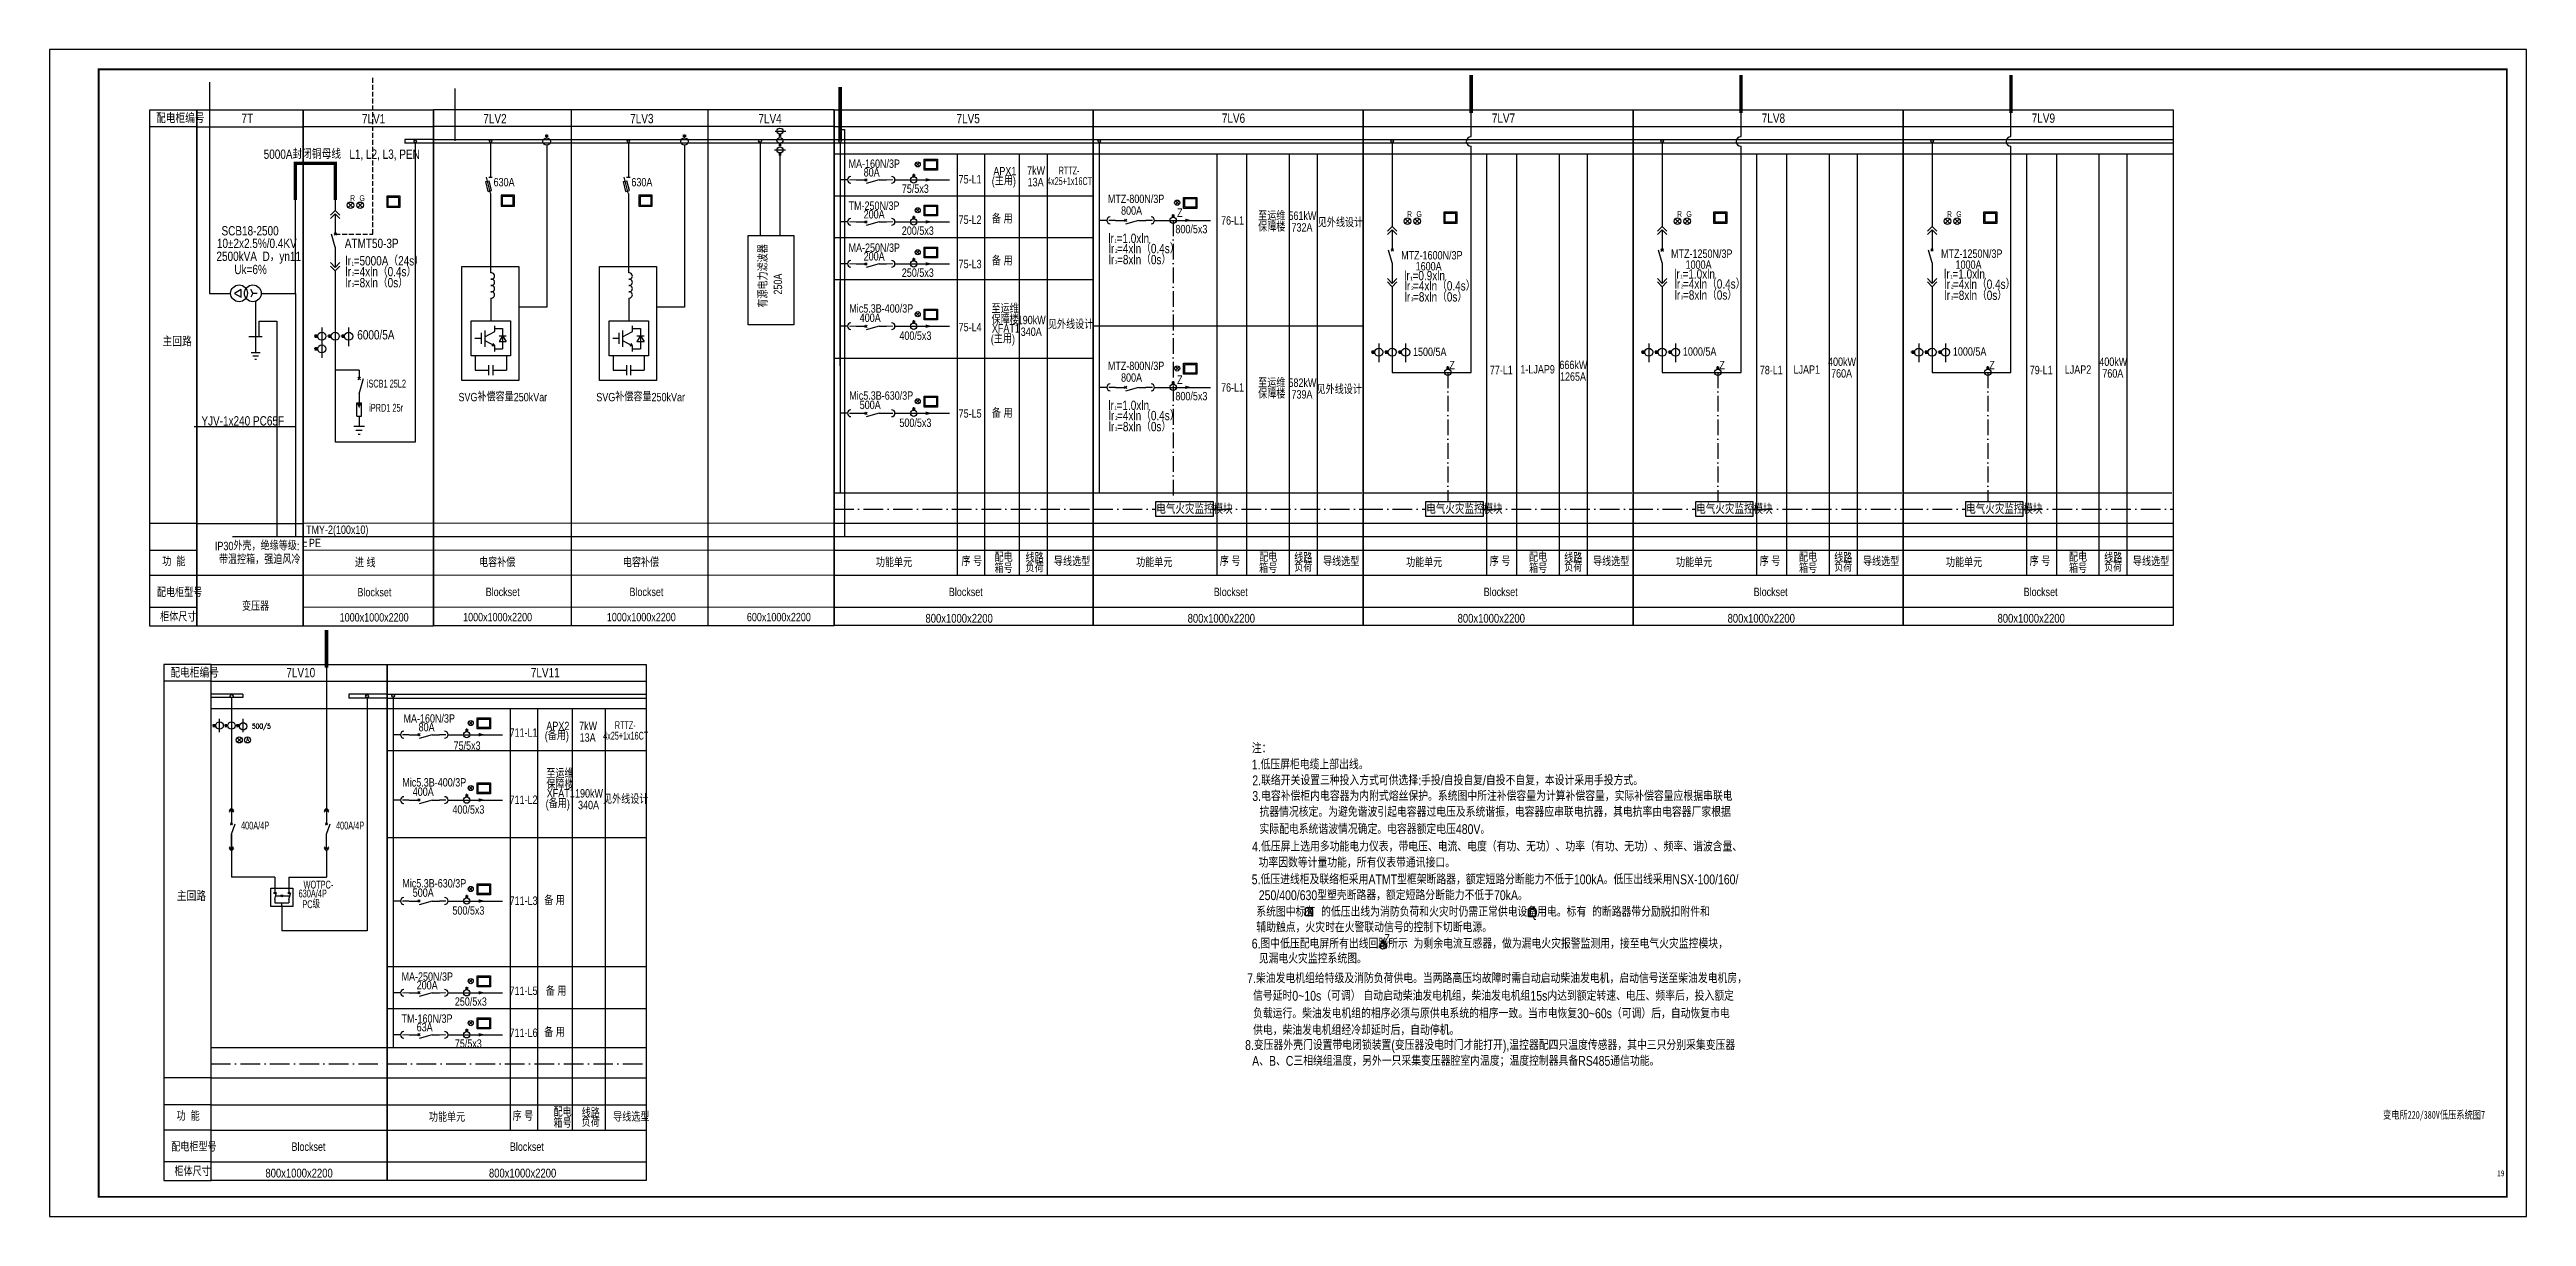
# Model space of a CAD drawing. Extents: x 562591 to 1355713, y 459382 to 835216.
# Drawn here: x 1229386 to 1355486, y 774680 to 834080 of the extents above; entities that cross this region are included whole.
import ezdxf
from ezdxf.enums import TextEntityAlignment as Align

# ---------------------------------------------------------------- set-up
doc = ezdxf.new("R2010")
doc.units = 0
doc.header["$LTSCALE"] = 1000
doc.header["$MEASUREMENT"] = 0
for name, pattern in [('CONTROL', [1.5, 1, -0.25, 0, -0.25]), ('DASH', [0.35, 0.25, -0.1]), ('DASHED2', [0.375, 0.25, -0.125])]:
    doc.linetypes.add(name, pattern=pattern)
for name, color, linetype in [('!电气', 4, 'Continuous'), ('CAPDI-TK2', 7, 'Continuous'), ('ELE', 3, 'Continuous'), ('ELEC', 3, 'Continuous'), ('ELECTRIC', 1, 'Continuous'), ('esocket', 4, 'Continuous'), ('etext', 3, 'Continuous'), ('TEL_TITLE', 7, 'Continuous'), ('XT', 8, 'Continuous'), ('公共标注层', 8, 'Continuous'), ('动力平面导线层', 3, 'Continuous'), ('动力平面尺寸标注层', 4, 'Continuous'), ('标注-动力', 7, 'Continuous'), ('标注-照明', 3, 'Continuous'), ('照明平面导线层', 1, 'Continuous'), ('照明平面设备层', 3, 'Continuous')]:
    doc.layers.add(name, color=color, linetype=linetype)
doc.styles.add('CAPDI-仿宋', font='', dxfattribs={"width": 0.75})
doc.styles.add('CAPDI-宋体', font='', dxfattribs={"width": 0.75})
doc.styles.add('denggao', font='jrs.shx', dxfattribs={"width": 0.7, "height": 400, "bigfont": 'hztxt.shx'})
doc.styles.add('hz', font='jrs.shx', dxfattribs={"width": 0.7, "bigfont": 'hztxt.shx'})
doc.styles.add('JRS', font='jrs.shx', dxfattribs={"width": 0.9, "bigfont": 'hztxt.shx'})
doc.styles.add('Lee', font='jrs.shx', dxfattribs={"bigfont": 'hztxt.shx'})
doc.styles.add('ROMANS', font='ROMANS.shx', dxfattribs={"width": 0.8})
doc.styles.get('CAPDI-仿宋').set_extended_font_data('FangSong')
doc.styles.get('CAPDI-宋体').set_extended_font_data('SimSun')
doc.linetypes.add('接地线', pattern='A,500,[136,eesltype.shx,S=100,R=0,X=0,Y=0],500,-200,60,-200', length=1460)

msp = doc.modelspace()

# ---------------------------------------------------------------- texts
at = {"layer": '!电气', "color": 120, "style": 'denggao', "width": 0.8}
for p in [(1285731, 810450, 770), (1299475, 810450, 770), (1313219, 810450, 770), (1326962, 810450, 770)]:
    msp.add_text('电气火灾监控模块', height=450, dxfattribs=at).set_placement(p)
at = {"color": 7, "ltscale": 0.75, "style": 'hz', "width": 0.7}
for s, height, p in [('R', 299, (1244687, 826367)), ('G', 299, (1245163, 826367)), ('R', 299, (1298498, 825555)), ('G', 299, (1298974, 825555)), ('R', 299, (1312242, 825555)), ('G', 299, (1312718, 825555)), ('R', 299, (1325985, 825555)), ('G', 299, (1326461, 825555)), ('1', 190, (1283600, 824232)), ('1', 190, (1298667, 822335)), ('1', 190, (1312410, 822431)), ('1', 190, (1326153, 822417)), ('1', 190, (1283600, 815731))]:
    msp.add_text(s, height=height, dxfattribs=at).set_placement(p)
at = {"color": 3, "ltscale": 0.3}
for s, height, style, width, p in [('500/5', 250, 'ROMANS', 0.75, (1239695, 799515, 0)), ('A', 200, 'ROMANS', 0.75, (1239398, 798853, 0)), ('400A/4P', 400, 'Lee', 0.7, (1239134, 794379)), ('400A/4P', 400, 'Lee', 0.7, (1243970, 794378)), ('630A/4P', 400, 'Lee', 0.7, (1242066, 790920)), ('PC级', 400, 'Lee', 0.7, (1242258, 790375)), ('WOTPC-', 400, 'Lee', 0.7, (1242316, 791373))]:
    msp.add_text(s, height=height, rotation=359.99889, dxfattribs=dict(at, style=style, width=width)).set_placement(p)
at = {"color": 1, "style": 'CAPDI-仿宋', "width": 0.75}
msp.add_text('19', height=300, dxfattribs=at).set_placement((1354182, 776729), align=Align.CENTER)
at = {"layer": 'CAPDI-TK2', "style": 'CAPDI-宋体', "width": 0.75}
msp.add_text('变电所220/380V低压系统图7', height=400, dxfattribs=at).set_placement((1350780, 779654), align=Align.CENTER)
at = {"layer": 'ELE', "color": 0, "style": 'Lee', "width": 0.8}
for s, p in [('注：', (1290592, 798257)), ('1.低压屏柜电缆上部出线。', (1290592, 797437)), ('2.联络开关设置三种投入方式可供选择:手投/自投自复/自投不自复，本设计采用手投方式。', (1290619, 796629)), ('3.电容补偿柜内电容器为内附式熔丝保护。系统图中所注补偿容量为计算补偿容量，实际补偿容量应根据串联电', (1290619, 795832)), ('抗器情况核定。为避免谐波引起电容器过电压及系统谐振，电容器应串联电抗器，其电抗率由电容器厂家根据', (1290984, 795023, 770)), ('实际配电系统谐波情况确定。电容器额定电压480V。', (1290984, 794147, 770)), ('4.低压屏上选用多功能电力仪表，带电压、电流、电度（有功、无功）、功率（有功、无功）、频率、谐波含量、', (1290612, 793260, 770)), ('5.低压进线柜及联络柜采用ATMT型框架断路器，额定短路分断能力不低于100kA。低压出线采用NSX-100/160/', (1290589, 791588, -1750)), ('功率因数等计量功能，所有仪表带通讯接口。', (1290938, 792444, 770)), ('250/400/630型塑壳断路器，额定短路分断能力不低于70kA。', (1290949, 790783, 770)), ('辅助触点，火灾时在火警联动信号的控制下切断电源。', (1290823, 789150, 770)), ('系统图中标有  的低压出线为消防负荷和火灾时仍需正常供电设备用电。标有  的断路器带分励脱扣附件和', (1290823, 789941, 770)), ('X', (1293373, 789957, 6761167)), ('Q', (1304723, 789905, 6761167)), ('6.图中低压配电屏所有出线回路所示  为剩余电流互感器，做为漏电火灾报警监测用，接至电气火灾监控模块，', (1290589, 788319, -1750)), ('7.柴油发电机组给特级及消防负荷供电。当两路高压均故障时需自动启动柴油发电机，启动信号送至柴油发电机房，', (1290358, 786557)), ('见漏电火灾监控系统图。', (1290949, 787558, 770)), ('信号延时0~10s（可调） 自动启动柴油发电机组，柴油发电机组15s内达到额定转速、电压、频率后，投入额定', (1290656, 785662)), ('供电，柴油发电机组经冷却延时后，自动停机。  ', (1290657, 783917, 770)), ('负载运行。柴油发电机组的相序必须与原供电系统的相序一致。当市电恢复30~60s（可调）后，自动恢复市电', (1290656, 784766)), ('8.变压器外壳门设置带电闭锁装置(变压器没电时门才能打开),温控器配四只温度传感器，其中三只分别采集变压器', (1290252, 783157, -1750)), ('A、B、C三相绕组温度，另外一只采集变压器腔室内温度；温度控制器具备RS485通信功能。', (1290611, 782350, 770))]:
    msp.add_text(s, height=500, dxfattribs=at).set_placement(p)
at = {"layer": 'etext', "style": 'hz', "width": 0.7}
msp.add_text('iSCB1 25L2', height=400, dxfattribs=at).set_placement((1245537, 816877, 0))
msp.add_text('iPRD1 25r', height=400, dxfattribs=at).set_placement((1246520, 815852, 0), align=Align.MIDDLE)
at = {"layer": '动力平面尺寸标注层', "color": 3, "width": 0.8}
for s, height, style, p in [('配电柜编号', 475, 'JRS', (1234810, 830337)), ('7T', 475, 'JRS', (1239160, 830347)), ('7LV1', 475, 'JRS', (1245291, 830318)), ('7LV2', 475, 'JRS', (1251470, 830329)), ('7LV3', 475, 'JRS', (1258947, 830329)), ('7LV4', 475, 'JRS', (1265475, 830329)), ('7LV5', 475, 'JRS', (1275560, 830331)), ('7LV6', 475, 'JRS', (1289068, 830350)), ('7LV7', 475, 'JRS', (1302812, 830350)), ('7LV8', 475, 'JRS', (1316556, 830350)), ('7LV9', 475, 'JRS', (1330299, 830350)), ('5000A封闭铜母线   L1, L2, L3, PEN', 475, 'JRS', (1240287, 828516)), ('MA-160N/3P', 427.5, 'denggao', (1270064, 828056)), ('630A', 427.5, 'denggao', (1251993, 827117)), ('630A', 427.5, 'denggao', (1259009, 827117)), ('80A', 427.5, 'denggao', (1270833, 827617)), ('75/5x3', 427.5, 'denggao', (1272776, 826785)), ('75-L1', 427.5, 'denggao', (1275667, 827263)), ('(主用)', 427.5, 'denggao', (1277355, 827179)), ('APX1', 427.5, 'denggao', (1277437, 827676)), ('TM-250N/3P', 427.5, 'denggao', (1270064, 825918)), ('MTZ-800N/3P', 427.5, 'denggao', (1283266, 826267)), ('800A', 427.5, 'denggao', (1283938, 825671)), ('Z', 428, 'denggao', (1286792, 825563)), ('SCB18-2500', 475, 'JRS', (1238141, 824618)), ('200A', 427.5, 'denggao', (1270833, 825480)), ('200/5x3', 427.5, 'denggao', (1272776, 824648)), ('75-L2', 427.5, 'denggao', (1275667, 825206)), ('备 用', 427.5, 'denggao', (1277362, 825231)), ('lr =1.0xln ', 475, 'JRS', (1283287, 824234)), ('800/5x3', 427.5, 'denggao', (1286704, 824727)), ('76-L1', 427.5, 'denggao', (1289029, 825167)), ('保障楼', 427.5, 'denggao', (1290917, 824822)), ('至运维', 427.5, 'denggao', (1290917, 825378)), ('2500kVA  D，yn11', 475, 'JRS', (1237884, 823319)), ('10%%p2x2.5%/0.4KV', 475, 'JRS', (1237906, 823979)), ('ATMT50-3P', 475, 'JRS', (1244418, 823975)), ('lr =5000A（24s）', 475, 'JRS', (1244448, 823089)), ('MA-250N/3P', 427.5, 'denggao', (1270064, 823781)), ('200A', 427.5, 'denggao', (1270833, 823342)), ('备 用', 427.5, 'denggao', (1277362, 823093)), ('lr =4xln（0.4s）', 475, 'JRS', (1283309, 823713)), ('lr =8xln（0s）', 475, 'JRS', (1283310, 823150)), ('MTZ-1600N/3P', 427.5, 'denggao', (1298195, 823395)), ('MTZ-1250N/3P', 427.5, 'denggao', (1311938, 823477)), ('MTZ-1250N/3P', 427.5, 'denggao', (1325682, 823477)), ('Uk=6%%%', 475, 'JRS', (1238796, 822648)), ('lr =4xln（0.4s）', 475, 'JRS', (1244453, 822538)), ('lr =8xln（0s）', 475, 'JRS', (1244454, 821976)), ('250/5x3', 427.5, 'denggao', (1272776, 822510)), ('75-L3', 427.5, 'denggao', (1275667, 822950)), ('lr =0.9xln ', 475, 'JRS', (1298354, 822337)), ('lr =4xln（0.4s）', 475, 'JRS', (1298376, 821816)), ('1600A', 427.5, 'denggao', (1298935, 822837)), ('lr =1.0xln ', 475, 'JRS', (1312097, 822419)), ('lr =4xln（0.4s）', 475, 'JRS', (1312119, 821911)), ('1000A', 427.5, 'denggao', (1312678, 822919)), ('lr =1.0xln ', 475, 'JRS', (1325840, 822419)), ('lr =4xln（0.4s）', 475, 'JRS', (1325862, 821898)), ('1000A', 427.5, 'denggao', (1326422, 822919)), ('Mic5.3B-400/3P', 427.5, 'denggao', (1270101, 820686)), ('至运维', 427.5, 'denggao', (1277341, 820658)), ('lr =8xln（0s）', 475, 'JRS', (1298377, 821253)), ('lr =8xln（0s）', 475, 'JRS', (1312120, 821348)), ('lr =8xln（0s）', 475, 'JRS', (1325863, 821335)), ('6000/5A', 475, 'JRS', (1245053, 819322)), ('400A', 427.5, 'denggao', (1270632, 820211)), ('400/5x3', 427.5, 'denggao', (1272654, 819303)), ('75-L4', 427.5, 'denggao', (1275667, 819738)), ('保障楼', 427.5, 'denggao', (1277341, 820102)), ('XFAT1', 427.5, 'denggao', (1277362, 819676)), ('主回路', 475, 'JRS', (1235141, 818968)), ('(主用)', 427.5, 'denggao', (1277308, 819135)), ('1500/5A', 427.5, 'denggao', (1298799, 818481)), ('1000/5A', 427.5, 'denggao', (1312542, 818494)), ('1000/5A', 427.5, 'denggao', (1326286, 818494)), ('MTZ-800N/3P', 427.5, 'denggao', (1283266, 817766)), ('800A', 427.5, 'denggao', (1283938, 817170)), ('Z', 428, 'denggao', (1286792, 817061)), ('至运维', 427.5, 'denggao', (1290917, 816877)), ('Z', 428, 'denggao', (1300650, 817804)), ('77-L1', 427.5, 'denggao', (1302711, 817553)), ('1-LJAP9', 427.5, 'denggao', (1304267, 817592)), ('Z', 428, 'denggao', (1314394, 817804)), ('78-L1', 427.5, 'denggao', (1316455, 817553)), ('LJAP1', 427.5, 'denggao', (1318173, 817577)), ('Z', 428, 'denggao', (1328137, 817804)), ('79-L1', 427.5, 'denggao', (1330198, 817553)), ('LJAP2', 427.5, 'denggao', (1331982, 817577)), ('SVG补偿容量250kVar', 427.5, 'denggao', (1250206, 816174)), ('SVG补偿容量250kVar', 427.5, 'denggao', (1257222, 816174)), ('Mic5.3B-630/3P', 427.5, 'denggao', (1270101, 816254)), ('500A', 427.5, 'denggao', (1270632, 815779)), ('lr =1.0xln ', 475, 'JRS', (1283287, 815733)), ('800/5x3', 427.5, 'denggao', (1286704, 816225)), ('76-L1', 427.5, 'denggao', (1289029, 816666)), ('保障楼', 427.5, 'denggao', (1290917, 816321)), ('YJV-1x240 PC65F', 475, 'JRS', (1237117, 814942)), ('500/5x3', 427.5, 'denggao', (1272654, 814871)), ('75-L5', 427.5, 'denggao', (1275667, 815342)), ('备 用', 427.5, 'denggao', (1277362, 815340)), ('lr =4xln（0.4s）', 475, 'JRS', (1283309, 815212)), ('lr =8xln（0s）', 475, 'JRS', (1283310, 814649)), ('TMY-2(100x10)', 427.5, 'denggao', (1242443, 809425)), ('IP30外壳，绝缘等级: F', 427.5, 'denggao', (1237806, 808595)), ('带温控箱，强迫风冷', 427.5, 'denggao', (1238009, 807899)), ('PE', 427.5, 'denggao', (1242594, 808751)), ('配电', 427.5, 'denggao', (1277496, 808005)), ('线路', 427.5, 'denggao', (1279075, 807982)), ('配电', 427.5, 'denggao', (1290965, 808005)), ('线路', 427.5, 'denggao', (1292753, 807982)), ('配电', 427.5, 'denggao', (1304708, 808005)), ('线路', 427.5, 'denggao', (1306497, 807982)), ('配电', 427.5, 'denggao', (1318452, 808005)), ('线路', 427.5, 'denggao', (1320241, 807982)), ('配电', 427.5, 'denggao', (1332195, 808005)), ('线路', 427.5, 'denggao', (1333984, 807982)), ('功  能', 427.5, 'denggao', (1235126, 807786)), ('进 线', 427.5, 'denggao', (1244934, 807729)), ('电容补偿', 427.5, 'denggao', (1251252, 807742)), ('电容补偿', 427.5, 'denggao', (1258570, 807742)), ('功能单元', 427.5, 'denggao', (1271454, 807742)), ('序 号', 427.5, 'denggao', (1275813, 807798)), ('箱号', 427.5, 'denggao', (1277496, 807442)), ('负荷', 427.5, 'denggao', (1279075, 807479)), ('导线选型', 427.5, 'denggao', (1280520, 807789)), ('功能单元', 427.5, 'denggao', (1284703, 807742)), ('序 号', 427.5, 'denggao', (1288963, 807798)), ('箱号', 427.5, 'denggao', (1290965, 807442)), ('负荷', 427.5, 'denggao', (1292753, 807509)), ('导线选型', 427.5, 'denggao', (1294220, 807789)), ('功能单元', 427.5, 'denggao', (1298446, 807742)), ('序 号', 427.5, 'denggao', (1302706, 807798)), ('箱号', 427.5, 'denggao', (1304708, 807442)), ('负荷', 427.5, 'denggao', (1306497, 807509)), ('导线选型', 427.5, 'denggao', (1307964, 807789)), ('功能单元', 427.5, 'denggao', (1312190, 807742)), ('序 号', 427.5, 'denggao', (1316450, 807798)), ('箱号', 427.5, 'denggao', (1318452, 807442)), ('负荷', 427.5, 'denggao', (1320241, 807509)), ('导线选型', 427.5, 'denggao', (1321707, 807789)), ('功能单元', 427.5, 'denggao', (1325934, 807742)), ('序 号', 427.5, 'denggao', (1330193, 807798)), ('箱号', 427.5, 'denggao', (1332195, 807442)), ('负荷', 427.5, 'denggao', (1333984, 807509)), ('导线选型', 427.5, 'denggao', (1335451, 807789)), ('配电柜型号', 427.5, 'denggao', (1234855, 806217)), ('变压器', 427.5, 'denggao', (1239183, 805517)), ('Blockset', 427.5, 'denggao', (1245061, 806245)), ('Blockset', 427.5, 'denggao', (1251592, 806259)), ('Blockset', 427.5, 'denggao', (1258909, 806259)), ('Blockset', 427.5, 'denggao', (1275168, 806259)), ('Blockset', 427.5, 'denggao', (1288657, 806259)), ('Blockset', 427.5, 'denggao', (1302400, 806259)), ('Blockset', 427.5, 'denggao', (1316144, 806259)), ('Blockset', 427.5, 'denggao', (1329887, 806259)), ('柜体尺寸', 427.5, 'denggao', (1235018, 804972)), ('1000x1000x2200', 427.5, 'denggao', (1244157, 804963)), ('1000x1000x2200', 427.5, 'denggao', (1250442, 804976)), ('1000x1000x2200', 427.5, 'denggao', (1257759, 804976)), ('600x1000x2200', 427.5, 'denggao', (1264888, 804976)), ('800x1000x2200', 450, 'denggao', (1273980, 804903)), ('800x1000x2200', 450, 'denggao', (1287328, 804903)), ('800x1000x2200', 450, 'denggao', (1301072, 804903)), ('800x1000x2200', 450, 'denggao', (1314816, 804903)), ('800x1000x2200', 450, 'denggao', (1328559, 804903)), ('配电柜编号', 475, 'JRS', (1235538, 802111)), ('7LV10', 475, 'JRS', (1241442, 802128)), ('7LV11', 475, 'JRS', (1253889, 802128)), ('MA-160N/3P', 427.5, 'denggao', (1247406, 799816)), ('80A', 427.5, 'denggao', (1248175, 799377)), ('711-L1', 427.5, 'denggao', (1252807, 799095)), ('APX2', 427.5, 'denggao', (1254681, 799436)), ('75/5x3', 427.5, 'denggao', (1249957, 798435)), ('(备用)', 427.5, 'denggao', (1254599, 798940)), ('Mic5.3B-400/3P', 427.5, 'denggao', (1247345, 796564)), ('至运维', 427.5, 'denggao', (1254678, 796995)), ('400A', 427.5, 'denggao', (1247876, 796090)), ('711-L2', 427.5, 'denggao', (1252808, 795681)), ('(备用)', 427.5, 'denggao', (1254645, 795471)), ('保障楼', 427.5, 'denggao', (1254678, 796439)), ('XFAT1', 427.5, 'denggao', (1254699, 796012)), ('400/5x3', 427.5, 'denggao', (1249898, 795182)), ('主回路', 475, 'JRS', (1235870, 790742)), ('Mic5.3B-630/3P', 427.5, 'denggao', (1247345, 791426)), ('500A', 427.5, 'denggao', (1247876, 790951)), ('711-L3', 427.5, 'denggao', (1252808, 790542)), ('备 用', 427.5, 'denggao', (1254570, 790535)), ('500/5x3', 427.5, 'denggao', (1249898, 790043)), ('MA-250N/3P', 427.5, 'denggao', (1247307, 786678)), ('200A', 427.5, 'denggao', (1248077, 786239)), ('250/5x3', 427.5, 'denggao', (1250020, 785407)), ('711-L5', 427.5, 'denggao', (1252807, 785957)), ('备 用', 427.5, 'denggao', (1254649, 785920)), ('TM-160N/3P', 427.5, 'denggao', (1247307, 784540)), ('63A', 427.5, 'denggao', (1248077, 784102)), ('75/5x3', 427.5, 'denggao', (1250020, 783270)), ('711-L6', 427.5, 'denggao', (1252807, 783820)), ('备 用', 427.5, 'denggao', (1254570, 783828)), ('功  能', 427.5, 'denggao', (1235854, 779560)), ('功能单元', 427.5, 'denggao', (1248698, 779503)), ('序 号', 427.5, 'denggao', (1252958, 779558)), ('箱号', 427.5, 'denggao', (1255045, 779203)), ('配电', 427.5, 'denggao', (1255045, 779765)), ('线路', 427.5, 'denggao', (1256476, 779722)), ('负荷', 427.5, 'denggao', (1256476, 779250)), ('导线选型', 427.5, 'denggao', (1258080, 779517)), ('配电柜型号', 427.5, 'denggao', (1235583, 777991)), ('Blockset', 427.5, 'denggao', (1241705, 778019)), ('Blockset', 427.5, 'denggao', (1252823, 778019)), ('柜体尺寸', 427.5, 'denggao', (1235747, 776745)), ('800x1000x2200', 450, 'denggao', (1240377, 776663)), ('800x1000x2200', 450, 'denggao', (1251756, 776663))]:
    msp.add_text(s, height=height, dxfattribs=dict(at, style=style)).set_placement(p)
at = {"layer": '动力平面尺寸标注层', "color": 3, "style": 'denggao'}
for s, height, width, p in [('7kW', 427.5, 0.8, (1279612, 827937)), ('13A', 427.5, 0.8, (1279588, 827334)), ('4x25+1x16CT', 400, 0.6, (1281315, 827383)), ('RTTZ-', 400, 0.6, (1281291, 827921)), ('561kW', 427.5, 0.8, (1293171, 825631)), ('732A', 427.5, 0.8, (1293148, 825027)), ('见外线设计', 427.5, 0.8, (1295107, 825310)), ('190kW', 427.5, 0.8, (1279387, 820321)), ('340A', 427.5, 0.8, (1279364, 819717)), ('见外线设计', 427.5, 0.8, (1281368, 820128)), ('400kW', 427.5, 0.8, (1320642, 818198)), ('400kW', 427.5, 0.8, (1334451, 818198)), ('582kW', 427.5, 0.8, (1293171, 817130)), ('666kW', 427.5, 0.8, (1306967, 818038)), ('1265A', 427.5, 0.8, (1306944, 817435)), ('760A', 427.5, 0.8, (1320619, 817595)), ('760A', 427.5, 0.8, (1334428, 817595)), ('739A', 427.5, 0.8, (1293148, 816526)), ('见外线设计', 427.5, 0.8, (1295044, 816818)), ('7kW', 427.5, 0.8, (1256805, 799664)), ('RTTZ-', 400, 0.6, (1258695, 799690)), ('13A', 427.5, 0.8, (1256782, 799060)), ('4x25+1x16CT', 400, 0.6, (1258719, 799152)), ('190kW', 427.5, 0.8, (1256851, 796227)), ('340A', 427.5, 0.8, (1256827, 795624)), ('见外线设计', 427.5, 0.8, (1258720, 795959))]:
    msp.add_text(s, height=height, dxfattribs=dict(at, width=width)).set_placement(p, align=Align.MIDDLE)
at = {"layer": '动力平面尺寸标注层', "color": 3, "style": 'denggao', "width": 0.8}
for s, p in [('有源电力滤波器', (1265940, 820940, 0)), ('250A', (1266681, 821607, 0))]:
    msp.add_text(s, height=427.5, rotation=90, dxfattribs=at).set_placement(p)
at = {"layer": '标注-动力', "color": 7, "ltscale": 0.75, "style": 'hz', "width": 0.7}
for s, p in [('2', (1283640, 823730)), ('1', (1244761, 823087)), ('3', (1244774, 821991)), ('2', (1244784, 822555)), ('3', (1283629, 823166)), ('3', (1298697, 821268)), ('2', (1298707, 821832)), ('3', (1312439, 821364)), ('2', (1312449, 821928)), ('3', (1326183, 821350)), ('2', (1326193, 821914)), ('3', (1283629, 814664)), ('2', (1283640, 815228))]:
    msp.add_text(s, height=190, dxfattribs=at).set_placement(p)
at = {"layer": '标注-动力', "style": 'denggao', "width": 0.8}
msp.add_text('Z', height=428, dxfattribs=at).set_placement((1297347, 788626))

# ---------------------------------------------------------------- linework, layer by layer
at = {"layer": '!电气'}
for p, q in [((1255943, 831016), (1255943, 804754)), ((1262906, 831016), (1262906, 804754)), ((1296264, 804754), (1296264, 831016)), ((1310007, 804754), (1310007, 831016)), ((1323751, 804754), (1323751, 831016)), ((1236878, 830148), (1234478, 830148)), ((1236878, 830148), (1242298, 830148)), ((1248927, 830148), (1242298, 830148)), ((1269327, 830161), (1248927, 830161)), ((1269275, 830161), (1282520, 830161)), ((1282468, 830161), (1296212, 830161)), ((1296212, 830161), (1309955, 830161)), ((1310007, 830161), (1323751, 830161)), ((1323751, 830161), (1337495, 830161)), ((1269327, 828780), (1282520, 828780)), ((1275587, 828780), (1275587, 807319)), ((1276987, 828780), (1276987, 807319)), ((1278749, 828780), (1278749, 807319)), ((1280174, 828780), (1280174, 807319)), ((1282520, 828780), (1296264, 828780)), ((1288806, 828780), (1288806, 807319)), ((1290326, 828780), (1290326, 807319)), ((1292493, 828780), (1292493, 807319)), ((1293918, 828780), (1293918, 807319)), ((1296264, 828780), (1310007, 828780)), ((1302550, 828780), (1302550, 807319)), ((1304070, 828780), (1304070, 807319)), ((1306236, 828780), (1306236, 807319)), ((1307661, 828780), (1307661, 807319)), ((1310007, 828780), (1323751, 828780)), ((1316293, 828780), (1316293, 807319)), ((1317813, 828780), (1317813, 807319)), ((1319980, 828780), (1319980, 807319)), ((1321405, 828780), (1321405, 807319)), ((1323751, 828780), (1337495, 828780)), ((1330037, 828780), (1330037, 807319)), ((1331557, 828780), (1331557, 807319)), ((1333723, 828780), (1333723, 807319)), ((1335148, 828780), (1335148, 807319)), ((1269327, 826642), (1282520, 826642)), ((1269327, 824505), (1282520, 824505)), ((1269327, 822367), (1282520, 822367)), ((1282520, 820024), (1296257, 820024)), ((1269327, 818363), (1282520, 818363)), ((1269327, 811523), (1282520, 811523)), ((1282520, 811523), (1296195, 811523)), ((1296264, 811523), (1309939, 811523)), ((1310007, 811523), (1323682, 811523)), ((1323751, 811523), (1337426, 811523)), ((1236878, 809957), (1234478, 809957)), ((1236878, 809957), (1242298, 809957)), ((1269327, 809971), (1242298, 809957)), ((1269327, 809971), (1269327, 809971)), ((1269327, 809971), (1269327, 809971)), ((1269327, 809971), (1282520, 809971)), ((1282520, 809971), (1282520, 809971)), ((1282520, 809971), (1282520, 809971)), ((1282520, 809971), (1296264, 809971)), ((1282575, 809971), (1286542, 809971)), ((1286542, 809971), (1286555, 809971)), ((1296264, 809971), (1310007, 809971)), ((1296264, 809971), (1296264, 809971)), ((1296264, 809971), (1296264, 809971)), ((1296319, 809971), (1300285, 809971)), ((1296319, 809971), (1296319, 809971)), ((1296319, 809971), (1296319, 809971)), ((1300285, 809971), (1300299, 809971)), ((1310007, 809971), (1323751, 809971)), ((1310007, 809971), (1310007, 809971)), ((1310007, 809971), (1310007, 809971)), ((1310063, 809971), (1310063, 809971)), ((1310063, 809971), (1310063, 809971)), ((1310063, 809971), (1314029, 809971)), ((1314029, 809971), (1314042, 809971)), ((1323751, 809971), (1337495, 809971)), ((1323751, 809971), (1323751, 809971)), ((1323751, 809971), (1323751, 809971)), ((1323806, 809971), (1323806, 809971)), ((1323806, 809971), (1323806, 809971)), ((1323806, 809971), (1327772, 809971)), ((1327772, 809971), (1327786, 809971)), ((1236878, 808588), (1234478, 808588)), ((1269327, 808601), (1242298, 808588)), ((1269327, 808601), (1269327, 808601)), ((1269327, 808601), (1269327, 808601)), ((1269327, 808601), (1282520, 808601)), ((1282520, 808601), (1282520, 808601)), ((1282520, 808601), (1282520, 808601)), ((1282520, 808601), (1296264, 808601)), ((1282575, 808601), (1286542, 808601)), ((1286542, 808601), (1286555, 808601)), ((1296264, 808601), (1310007, 808601)), ((1296319, 808601), (1300285, 808601)), ((1296319, 808601), (1296319, 808601)), ((1296319, 808601), (1296319, 808601)), ((1300285, 808601), (1300299, 808601)), ((1310007, 808601), (1323751, 808601)), ((1310063, 808601), (1310063, 808601)), ((1310063, 808601), (1310063, 808601)), ((1310063, 808601), (1314029, 808601)), ((1314029, 808601), (1314042, 808601)), ((1323751, 808601), (1337495, 808601)), ((1323806, 808601), (1323806, 808601)), ((1323806, 808601), (1323806, 808601)), ((1323806, 808601), (1327772, 808601)), ((1327772, 808601), (1327786, 808601)), ((1236878, 807305), (1234478, 807305)), ((1242298, 807305), (1236878, 807305)), ((1269327, 807319), (1242298, 807305)), ((1269327, 807319), (1282520, 807319)), ((1282520, 807319), (1296264, 807319)), ((1282575, 807319), (1286542, 807319)), ((1286542, 807319), (1286555, 807319)), ((1296264, 807319), (1310007, 807319)), ((1296319, 807319), (1300285, 807319)), ((1300285, 807319), (1300299, 807319)), ((1310007, 807319), (1323751, 807319)), ((1310063, 807319), (1314029, 807319)), ((1314029, 807319), (1314042, 807319)), ((1323751, 807319), (1337495, 807319)), ((1323806, 807319), (1327772, 807319)), ((1327772, 807319), (1327786, 807319)), ((1236878, 805682), (1234478, 805682)), ((1269327, 805696), (1242298, 805682)), ((1269327, 805696), (1269327, 805696)), ((1269327, 805696), (1269327, 805696)), ((1269327, 805696), (1282519, 805696)), ((1282520, 805696), (1282520, 805696)), ((1282520, 805696), (1282520, 805696)), ((1282520, 805696), (1296264, 805696)), ((1282575, 805696), (1286542, 805696)), ((1286542, 805696), (1286555, 805696)), ((1296264, 805696), (1310007, 805696)), ((1296319, 805696), (1300285, 805696)), ((1296319, 805696), (1296319, 805696)), ((1296319, 805696), (1296319, 805696)), ((1300285, 805696), (1300299, 805696)), ((1310007, 805696), (1323751, 805696)), ((1310063, 805696), (1310063, 805696)), ((1310063, 805696), (1310063, 805696)), ((1310063, 805696), (1314029, 805696)), ((1314029, 805696), (1314042, 805696)), ((1323751, 805696), (1337495, 805696)), ((1323806, 805696), (1323806, 805696)), ((1323806, 805696), (1323806, 805696)), ((1323806, 805696), (1327772, 805696)), ((1327772, 805696), (1327786, 805696)), ((1246571, 776514), (1246571, 802776)), ((1237607, 801921), (1235206, 801921)), ((1237607, 801921), (1246571, 801921)), ((1237607, 800540), (1246571, 800540)), ((1246571, 800540), (1259759, 800540)), ((1252831, 800540), (1252831, 779079)), ((1254231, 800540), (1254231, 779079)), ((1255993, 800540), (1255993, 779079)), ((1257665, 800540), (1257665, 779079)), ((1246571, 798402), (1259764, 798402)), ((1246571, 793971), (1259764, 793971)), ((1246571, 787401), (1259764, 787401)), ((1246571, 785264), (1259764, 785264)), ((1237607, 783283), (1246571, 783283)), ((1246571, 783283), (1259759, 783283)), ((1237607, 781731), (1235206, 781731)), ((1237607, 781731), (1246571, 781731)), ((1246571, 781731), (1259759, 781731)), ((1246571, 781731), (1246571, 781731)), ((1246571, 781731), (1246571, 781731)), ((1237607, 780361), (1235206, 780361)), ((1237607, 780361), (1246571, 780361)), ((1246571, 780361), (1259759, 780361)), ((1237607, 779079), (1235206, 779079)), ((1237607, 779079), (1246571, 779079)), ((1246571, 779079), (1259759, 779079)), ((1237607, 777456), (1235206, 777456)), ((1237607, 777456), (1246571, 777456)), ((1246571, 777456), (1259759, 777456))]:
    msp.add_line(p, q, dxfattribs=at)
for points in [[(1236878, 831003), (1234478, 831003), (1234478, 804740), (1236878, 804740)], [(1242298, 831003), (1236878, 831003), (1236878, 804740), (1242298, 804740)], [(1248927, 831003), (1242298, 831003), (1242298, 804740), (1248927, 804740)], [(1269327, 831016), (1248927, 831016), (1248927, 804754), (1269327, 804754)], [(1269327, 831016), (1248927, 831016), (1248927, 804754), (1269327, 804754)], [(1269327, 831016), (1269327, 831016), (1269327, 804754), (1269327, 804754)], [(1269327, 831016), (1269327, 831016), (1269327, 804754), (1269327, 804754)], [(1282520, 831016), (1282520, 831016), (1282520, 804754), (1282520, 804754)], [(1282520, 831016), (1282520, 831016), (1282520, 804754), (1282520, 804754)], [(1282520, 831016), (1296264, 831016), (1296264, 804754), (1282520, 804754)], [(1296264, 831016), (1310007, 831016), (1310007, 804754), (1296264, 804754)], [(1310007, 831016), (1323751, 831016), (1323751, 804754), (1310007, 804754)], [(1323751, 831016), (1337495, 831016), (1337495, 804754), (1323751, 804754)], [(1237607, 802776), (1235206, 802776), (1235206, 776514), (1237607, 776514)], [(1237607, 802776), (1246571, 802776), (1246571, 776514), (1237607, 776514)], [(1246571, 802776), (1259759, 802776), (1259759, 776514), (1246571, 776514)]]:
    msp.add_lwpolyline(points, close=True, dxfattribs=at)
msp.add_lwpolyline([(1282520, 804754), (1269327, 804754), (1269327, 831016), (1282520, 831016)], dxfattribs=at)
at = {"layer": '!电气', "color": 1}
msp.add_lwpolyline([(1264957, 824621), (1267277, 824621), (1267277, 820072), (1264957, 820072)], close=True, dxfattribs=at)
at = {"color": 4, "ltscale": 0.3}
for p, q in [((1248927, 829493), (1247475, 829493)), ((1247475, 829493), (1247475, 829322)), ((1248927, 829322), (1247475, 829322)), ((1248927, 829507), (1282520, 829507)), ((1248927, 829336), (1282520, 829336)), ((1282520, 829507), (1296264, 829507)), ((1282520, 829336), (1296264, 829336)), ((1296264, 829507), (1310007, 829507)), ((1296264, 829336), (1310007, 829336)), ((1310007, 829507), (1323751, 829507)), ((1310007, 829336), (1323751, 829336)), ((1323751, 829507), (1337495, 829507)), ((1323751, 829336), (1337495, 829336)), ((1239228, 801267, 0), (1237607, 801267)), ((1239228, 801096, 0), (1237607, 801096)), ((1239228, 801267, 0), (1239228, 801096, 0)), ((1244618, 801267), (1244618, 801067)), ((1246571, 801267), (1244618, 801267)), ((1246571, 801067), (1244618, 801067))]:
    msp.add_line(p, q, dxfattribs=at)
at = {"color": 7, "ltscale": 0.3}
for p, q in [((1243689, 825648), (1243930, 825889)), ((1243689, 825477), (1243930, 825718)), ((1243870, 824624), (1243991, 824745)), ((1243870, 824745), (1243991, 824624)), ((1244172, 825648), (1243930, 825889)), ((1244172, 825477), (1243930, 825718)), ((1297500, 824836), (1297742, 825078)), ((1297500, 824665), (1297742, 824907)), ((1297984, 824836), (1297742, 825078)), ((1297984, 824665), (1297742, 824907)), ((1311243, 824836), (1311485, 825078)), ((1311243, 824665), (1311485, 824907)), ((1311727, 824836), (1311485, 825078)), ((1311727, 824665), (1311485, 824907)), ((1324987, 824836), (1325229, 825078)), ((1324987, 824665), (1325229, 824907)), ((1325471, 824836), (1325229, 825078)), ((1325471, 824665), (1325229, 824907)), ((1243930, 824027), (1243743, 824685)), ((1297742, 823215), (1297555, 823873)), ((1297681, 823812), (1297802, 823933)), ((1297681, 823933), (1297802, 823812)), ((1311485, 823215), (1311298, 823873)), ((1311425, 823812), (1311546, 823933)), ((1311425, 823933), (1311546, 823812)), ((1325229, 823215), (1325042, 823873)), ((1325168, 823812), (1325289, 823933)), ((1325168, 823933), (1325289, 823812)), ((1243689, 823233), (1243930, 822991)), ((1243689, 823062), (1243930, 822820)), ((1244172, 823233), (1243930, 822991)), ((1244172, 823062), (1243930, 822820)), ((1297500, 822421), (1297742, 822179)), ((1297500, 822250), (1297742, 822008)), ((1297984, 822421), (1297742, 822179)), ((1297984, 822250), (1297742, 822008)), ((1311243, 822421), (1311485, 822179)), ((1311243, 822250), (1311485, 822008)), ((1311727, 822421), (1311485, 822179)), ((1311727, 822250), (1311485, 822008)), ((1324987, 822421), (1325229, 822179)), ((1324987, 822250), (1325229, 822008)), ((1325471, 822421), (1325229, 822179)), ((1325471, 822250), (1325229, 822008)), ((1239647, 818662), (1240109, 818662)), ((1239740, 818488), (1240016, 818488)), ((1239838, 818313), (1239921, 818313))]:
    msp.add_line(p, q, dxfattribs=at)
at = {"color": 1, "ltscale": 0.3}
for p, q in [((1245148, 817761), (1243930, 817761)), ((1245148, 817761), (1245148, 817331)), ((1245148, 816562), (1245148, 816090)), ((1245148, 815423), (1245148, 814893)), ((1243501, 795225), (1243501, 804410)), ((1238647, 801094), (1238647, 794657)), ((1245555, 801094), (1245556, 789214)), ((1238043, 799329), (1238043, 800014)), ((1239244, 799329), (1239244, 800014)), ((1238647, 794146), (1238647, 791952)), ((1243484, 793291), (1243484, 791952)), ((1240855, 791952), (1238647, 791952)), ((1240855, 791952), (1240855, 791385)), ((1241575, 791952), (1241575, 791385)), ((1241575, 791952), (1243484, 791952)), ((1241215, 790456), (1241215, 789214)), ((1245556, 789214), (1241215, 789214))]:
    msp.add_line(p, q, dxfattribs=at)
at = {"color": 0, "ltscale": 0.3}
for p, q in [((1245028, 816090), (1245268, 816090)), ((1245028, 815423), (1245028, 816090)), ((1245268, 815423), (1245268, 816090)), ((1245028, 815423), (1245268, 815423)), ((1237854, 799669), (1237682, 799669)), ((1237736, 799591), (1237736, 799748)), ((1237799, 799591), (1237799, 799748)), ((1238458, 799669), (1238286, 799669)), ((1238340, 799590), (1238340, 799748)), ((1238403, 799590), (1238403, 799748)), ((1239055, 799669), (1238883, 799669)), ((1238937, 799590), (1238937, 799748)), ((1239000, 799590), (1239000, 799748)), ((1238935, 799045, 0), (1239152, 798828, 0)), ((1238935, 798828, 0), (1239152, 799045, 0))]:
    msp.add_line(p, q, dxfattribs=at)
at = {"color": 3, "ltscale": 0.3}
for p, q in [((1245417, 814893), (1244878, 814893)), ((1245309, 814689), (1244986, 814689)), ((1245194, 814485), (1245097, 814485))]:
    msp.add_line(p, q, dxfattribs=at)
at = {"color": 4, "ltscale": 0.3}
for centre in [(1269634, 829423), (1282827, 829423), (1297742, 829423), (1311485, 829423), (1325229, 829423)]:
    msp.add_circle(centre, 64.1, dxfattribs=at)
at = {"color": 0, "ltscale": 0.3}
for centre, radius in [((1238658, 801169), 75), ((1238658, 801169), 75), ((1245554, 801167), 75), ((1245554, 801167), 75), ((1238043, 799669), 189), ((1238647, 799669), 189), ((1239244, 799629, 0), 189), ((1239044, 798937, 0), 154), ((1239464, 798937, 0), 154)]:
    msp.add_circle(centre, radius, dxfattribs=at)
msp.add_solid([(1245267, 816090), (1245028, 816090), (1245148, 815814), (1245028, 816090)], dxfattribs=at)
at = {"layer": 'ELE', "color": 0}
for points in [[(1293323, 790398), (1293673, 790398), (1293673, 789987), (1293323, 789987)], [(1304684, 790347), (1305034, 790347), (1305034, 789936), (1304684, 789936)]]:
    msp.add_lwpolyline(points, close=True, dxfattribs=at)
at = {"layer": 'ELEC', "color": 0}
for p, q in [((1245218, 817260), (1245077, 817401)), ((1245218, 817401), (1245077, 817260)), ((1245148, 816562), (1245366, 817331))]:
    msp.add_line(p, q, dxfattribs=at)
at = {"layer": 'ELECTRIC', "color": 0}
for p, q in [((1238647, 795379), (1238647, 794657)), ((1238647, 795379), (1238647, 794657)), ((1243484, 795379), (1243484, 794657)), ((1243484, 795379), (1243484, 794657)), ((1238647, 793377), (1238647, 794145)), ((1238647, 793377), (1238647, 794145)), ((1243484, 793377), (1243484, 794145)), ((1243484, 793377), (1243484, 794145)), ((1241215, 790456), (1241215, 790638))]:
    msp.add_line(p, q, dxfattribs=at)
at = {"layer": 'esocket'}
for points in [[(1285711, 811073), (1288621, 811073), (1288621, 810304), (1285711, 810304)], [(1299454, 811073), (1302364, 811073), (1302364, 810304), (1299454, 810304)], [(1313198, 811073), (1316108, 811073), (1316108, 810304), (1313198, 810304)], [(1326942, 811073), (1329851, 811073), (1329851, 810304), (1326942, 810304)]]:
    msp.add_lwpolyline(points, close=True, dxfattribs=at)
at = {"layer": 'TEL_TITLE'}
msp.add_lwpolyline([(1229386, 774680), (1355486, 774680), (1355486, 834080), (1229386, 834080)], close=True, dxfattribs=at)
at = {"layer": 'TEL_TITLE', "const_width": 100}
msp.add_lwpolyline([(1231886, 775680), (1354486, 775680), (1354486, 833080), (1231886, 833080)], close=True, dxfattribs=at)
at = {"layer": 'XT', "color": 7, "linetype": 'DASHED2', "ltscale": 100}
for p, q in [((1240652, 791385), (1241778, 791385)), ((1240652, 790456), (1240652, 791385)), ((1241778, 791385), (1241778, 790456)), ((1241778, 790456), (1240652, 790456)), ((1240849, 790638), (1241575, 790638))]:
    msp.add_line(p, q, dxfattribs=at)
at = {"layer": 'XT', "color": 7}
for p, q in [((1240799, 791176), (1240899, 791176)), ((1240849, 790807), (1240949, 791167)), ((1240849, 790807), (1240849, 790638)), ((1240855, 791385), (1240855, 791176)), ((1241144, 791038), (1241273, 791038)), ((1241212, 790943), (1241144, 791038)), ((1241273, 791038), (1241212, 790943)), ((1241519, 791176), (1241619, 791176)), ((1241575, 791385), (1241575, 791176)), ((1241575, 790807), (1241675, 791167)), ((1241575, 790807), (1241575, 790638))]:
    msp.add_line(p, q, dxfattribs=at)
for centre in [(1240855, 791140), (1241575, 791140)]:
    msp.add_circle(centre, 36, dxfattribs=at)
at = {"layer": '公共标注层', "color": 0}
for p, q in [((1238647, 795465), (1238533, 795350)), ((1238647, 795465), (1238533, 795350)), ((1238647, 795379), (1238534, 795266)), ((1238647, 795379), (1238534, 795266)), ((1238602, 794612), (1238693, 794703)), ((1238693, 794612), (1238602, 794703)), ((1238693, 794612), (1238602, 794703)), ((1238602, 794612), (1238693, 794703)), ((1238647, 795465), (1238762, 795350)), ((1238647, 795465), (1238762, 795350)), ((1238647, 795379), (1238760, 795266)), ((1238647, 795379), (1238760, 795266)), ((1238647, 794145), (1238830, 794667)), ((1238647, 794145), (1238830, 794667)), ((1243484, 795465), (1243369, 795350)), ((1243484, 795465), (1243369, 795350)), ((1243484, 795379), (1243371, 795266)), ((1243484, 795379), (1243371, 795266)), ((1243439, 794612), (1243530, 794703)), ((1243530, 794612), (1243439, 794703)), ((1243530, 794612), (1243439, 794703)), ((1243439, 794612), (1243530, 794703)), ((1243484, 795465), (1243599, 795350)), ((1243484, 795465), (1243599, 795350)), ((1243484, 795379), (1243597, 795266)), ((1243484, 795379), (1243597, 795266)), ((1243484, 794145), (1243667, 794667)), ((1243484, 794145), (1243667, 794667)), ((1238647, 793291), (1238532, 793406)), ((1238647, 793291), (1238532, 793406)), ((1238647, 793377), (1238534, 793490)), ((1238647, 793377), (1238534, 793490)), ((1238647, 793377), (1238760, 793490)), ((1238647, 793377), (1238760, 793490)), ((1238647, 793291), (1238762, 793406)), ((1238647, 793291), (1238762, 793406)), ((1243484, 793291), (1243369, 793406)), ((1243484, 793291), (1243369, 793406)), ((1243484, 793377), (1243371, 793490)), ((1243484, 793377), (1243371, 793490)), ((1243484, 793377), (1243597, 793490)), ((1243484, 793377), (1243597, 793490)), ((1243484, 793291), (1243599, 793406)), ((1243484, 793291), (1243599, 793406))]:
    msp.add_line(p, q, dxfattribs=at)
at = {"layer": '动力平面导线层', "linetype": 'DASH'}
for p, q in [((1245842, 824685), (1245842, 832652)), ((1243930, 824685), (1245842, 824685))]:
    msp.add_line(p, q, dxfattribs=at)
at = {"layer": '动力平面导线层', "linetype": '接地线', "ltscale": 0.01}
for p, q in [((1239878, 821268), (1239878, 818662)), ((1240036, 820258), (1240036, 819458))]:
    msp.add_line(p, q, dxfattribs=at)
at = {"layer": '动力平面导线层', "linetype": '接地线', "ltscale": 0.002}
for p, q in [((1241906, 821667), (1241906, 809283)), ((1240036, 820258), (1240963, 820258)), ((1240963, 820258), (1240963, 809283)), ((1238695, 809296), (1282520, 809296)), ((1282520, 809296), (1296264, 809296)), ((1296264, 809296), (1310007, 809296)), ((1310007, 809296), (1337495, 809296))]:
    msp.add_line(p, q, dxfattribs=at)
msp.add_lwpolyline([(1269632, 830012), (1269854, 830012), (1269854, 809282)], dxfattribs=at)
at = {"layer": '动力平面尺寸标注层', "color": 3}
for p, q in [((1250021, 832098), (1250021, 829433)), ((1240203, 819458), (1239540, 819458)), ((1236756, 814899), (1241906, 814899))]:
    msp.add_line(p, q, dxfattribs=at)
at = {"layer": '标注-动力', "ltscale": 0.3}
for p, q in [((1254696, 829592), (1254696, 829764)), ((1261712, 829592), (1261712, 829764)), ((1266572, 829779), (1266572, 829642)), ((1254775, 829710), (1254618, 829710)), ((1254775, 829647), (1254618, 829647)), ((1261791, 829710), (1261634, 829710)), ((1261791, 829647), (1261634, 829647)), ((1266509, 829735), (1266635, 829735)), ((1266509, 829685), (1266635, 829685)), ((1266509, 829257), (1266635, 829257)), ((1266509, 829207), (1266635, 829207)), ((1266509, 828774), (1266635, 828774)), ((1266509, 828724), (1266635, 828724)), ((1266572, 829302), (1266572, 829164)), ((1266572, 828818), (1266572, 828681)), ((1251590, 827356), (1251765, 827400)), ((1251717, 826857), (1251590, 827356)), ((1251833, 826763), (1251625, 827587)), ((1251743, 827579), (1251923, 827579)), ((1251891, 826901), (1251765, 827400)), ((1258606, 827356), (1258781, 827400)), ((1258733, 826857), (1258606, 827356)), ((1258849, 826763), (1258641, 827587)), ((1258759, 827579), (1258939, 827579)), ((1258907, 826901), (1258781, 827400)), ((1271018, 827384), (1270897, 827505)), ((1270897, 827384), (1271018, 827505)), ((1271615, 827445), (1270957, 827258)), ((1273312, 827707), (1273447, 827707)), ((1273312, 827654), (1273447, 827654)), ((1273380, 827606), (1273380, 827753)), ((1273493, 828327), (1273678, 828141)), ((1273493, 828141), (1273678, 828327)), ((1244594, 826039), (1244826, 826271)), ((1244594, 826271), (1244826, 826039)), ((1245086, 826271), (1245318, 826039)), ((1245086, 826039), (1245318, 826271)), ((1251717, 826857), (1251891, 826901)), ((1258733, 826857), (1258907, 826901)), ((1273493, 825992), (1273678, 825806)), ((1273493, 825806), (1273678, 825992)), ((1286701, 826378), (1286887, 826192)), ((1286701, 826192), (1286887, 826378)), ((1271018, 825247), (1270897, 825368)), ((1270897, 825247), (1271018, 825368)), ((1271615, 825307), (1270957, 825120)), ((1273312, 825570), (1273447, 825570)), ((1273312, 825516), (1273447, 825516)), ((1273380, 825469), (1273380, 825616)), ((1284225, 825326), (1284104, 825447)), ((1284104, 825326), (1284225, 825447)), ((1284822, 825386), (1284164, 825199)), ((1286520, 825649), (1286654, 825649)), ((1286520, 825595), (1286654, 825595)), ((1286587, 825548), (1286587, 825695)), ((1298406, 825227), (1298638, 825459)), ((1298406, 825459), (1298638, 825227)), ((1298897, 825459), (1299129, 825227)), ((1298897, 825227), (1299129, 825459)), ((1312149, 825227), (1312381, 825459)), ((1312149, 825459), (1312381, 825227)), ((1312641, 825459), (1312873, 825227)), ((1312641, 825227), (1312873, 825459)), ((1325893, 825227), (1326125, 825459)), ((1325893, 825459), (1326125, 825227)), ((1326384, 825459), (1326616, 825227)), ((1326384, 825227), (1326616, 825459)), ((1273380, 823331), (1273380, 823478)), ((1273493, 823855), (1273678, 823669)), ((1273493, 823669), (1273678, 823855)), ((1251839, 823023), (1251839, 822708)), ((1258855, 823023), (1258855, 822708)), ((1271018, 823109), (1270897, 823230)), ((1270897, 823109), (1271018, 823230)), ((1271615, 823170), (1270957, 822983)), ((1273312, 823432), (1273447, 823432)), ((1273312, 823379), (1273447, 823379)), ((1251854, 821432), (1251854, 820846)), ((1258870, 821432), (1258870, 820846)), ((1251356, 819653), (1251356, 819093)), ((1251546, 819787), (1251546, 818942)), ((1251546, 819457), (1252055, 819729)), ((1251854, 820846), (1251854, 820267)), ((1252055, 819729), (1252055, 820024)), ((1252055, 819876), (1252453, 819876)), ((1252453, 819876), (1252453, 818853)), ((1258372, 819653), (1258372, 819093)), ((1258562, 819787), (1258562, 818942)), ((1258562, 819457), (1259071, 819729)), ((1258870, 820846), (1258870, 820267)), ((1259071, 819729), (1259071, 820024)), ((1259071, 819876), (1259469, 819876)), ((1259469, 819876), (1259469, 818853)), ((1271018, 819937), (1270897, 820058)), ((1270897, 819937), (1271018, 820058)), ((1271615, 819998), (1270957, 819810)), ((1273312, 820260), (1273447, 820260)), ((1273312, 820206), (1273447, 820206)), ((1273380, 820159), (1273380, 820306)), ((1273493, 820700), (1273679, 820514)), ((1273493, 820514), (1273679, 820700)), ((1243041, 819486), (1242854, 819486)), ((1243041, 818841), (1242854, 818841)), ((1242913, 819571), (1242913, 819400)), ((1242913, 818927), (1242913, 818756)), ((1242981, 819571), (1242981, 819400)), ((1242981, 818927), (1242981, 818756)), ((1243725, 819486), (1243538, 819486)), ((1243597, 819571), (1243597, 819400)), ((1243665, 819571), (1243665, 819400)), ((1244409, 819486), (1244222, 819486)), ((1244281, 819571), (1244281, 819400)), ((1244349, 819571), (1244349, 819400)), ((1251356, 819364), (1251039, 819364)), ((1251060, 818484), (1251060, 817761)), ((1251546, 819272), (1252055, 819000)), ((1252055, 819000), (1251907, 818999)), ((1252055, 819000), (1251974, 819123)), ((1252055, 818705), (1252055, 819000)), ((1252055, 818853), (1252453, 818853)), ((1252269, 819512), (1252636, 819512)), ((1252453, 819512), (1252269, 819216)), ((1252269, 819216), (1252636, 819216)), ((1252453, 819512), (1252636, 819216)), ((1252648, 818484), (1252648, 817761)), ((1258372, 819364), (1258055, 819364)), ((1258076, 818484), (1258076, 817761)), ((1258562, 819272), (1259071, 819000)), ((1259071, 819000), (1258923, 818999)), ((1259071, 819000), (1258990, 819123)), ((1259071, 818705), (1259071, 819000)), ((1259071, 818853), (1259469, 818853)), ((1259285, 819512), (1259652, 819512)), ((1259469, 819512), (1259285, 819216)), ((1259285, 819216), (1259652, 819216)), ((1259469, 819512), (1259652, 819216)), ((1259664, 818484), (1259664, 817761)), ((1296853, 818674), (1296666, 818674)), ((1296724, 818759), (1296724, 818588)), ((1296792, 818759), (1296792, 818588)), ((1297537, 818674), (1297350, 818674)), ((1297408, 818759), (1297408, 818588)), ((1297476, 818759), (1297476, 818588)), ((1298221, 818674), (1298034, 818674)), ((1298092, 818759), (1298092, 818588)), ((1298160, 818759), (1298160, 818588)), ((1310596, 818674), (1310409, 818674)), ((1310468, 818759), (1310468, 818588)), ((1310536, 818759), (1310536, 818588)), ((1311280, 818674), (1311093, 818674)), ((1311152, 818759), (1311152, 818588)), ((1311220, 818759), (1311220, 818588)), ((1311964, 818674), (1311777, 818674)), ((1311836, 818759), (1311836, 818588)), ((1311904, 818759), (1311904, 818588)), ((1324340, 818674), (1324153, 818674)), ((1324211, 818759), (1324211, 818588)), ((1324280, 818759), (1324280, 818588)), ((1325024, 818674), (1324837, 818674)), ((1324895, 818759), (1324895, 818588)), ((1324964, 818759), (1324964, 818588)), ((1325708, 818674), (1325521, 818674)), ((1325579, 818759), (1325579, 818588)), ((1325648, 818759), (1325648, 818588)), ((1251060, 817761), (1251742, 817761)), ((1251742, 818009), (1251742, 817512)), ((1251949, 818009), (1251949, 817512)), ((1251949, 817761), (1252648, 817761)), ((1258076, 817761), (1258758, 817761)), ((1258758, 818009), (1258758, 817512)), ((1258965, 818009), (1258965, 817512)), ((1258965, 817761), (1259664, 817761)), ((1286520, 817148), (1286654, 817148)), ((1286587, 817046), (1286587, 817194)), ((1286701, 817938), (1286887, 817753)), ((1286701, 817753), (1286887, 817938)), ((1300506, 817911), (1300641, 817911)), ((1300506, 817857), (1300641, 817857)), ((1300574, 817810), (1300574, 817957)), ((1314250, 817911), (1314384, 817911)), ((1314250, 817857), (1314384, 817857)), ((1314317, 817810), (1314317, 817957)), ((1327993, 817911), (1328128, 817911)), ((1327993, 817857), (1328128, 817857)), ((1328061, 817810), (1328061, 817957)), ((1273380, 815727), (1273380, 815875)), ((1273493, 816268), (1273679, 816083)), ((1273493, 816083), (1273679, 816268)), ((1284225, 816824), (1284104, 816945)), ((1284104, 816824), (1284225, 816945)), ((1284822, 816885), (1284164, 816698)), ((1286520, 817094), (1286654, 817094)), ((1271018, 815505), (1270897, 815626)), ((1270897, 815505), (1271018, 815626)), ((1271615, 815566), (1270957, 815379)), ((1273312, 815829), (1273447, 815829)), ((1273312, 815775), (1273447, 815775)), ((1250623, 799366), (1250623, 799514)), ((1250736, 799890), (1250922, 799704)), ((1250736, 799704), (1250922, 799890)), ((1248262, 799144), (1248141, 799265)), ((1248141, 799144), (1248262, 799265)), ((1248859, 799205), (1248201, 799018)), ((1250556, 799468), (1250691, 799468)), ((1250556, 799414), (1250691, 799414)), ((1248262, 795816), (1248141, 795937)), ((1248141, 795816), (1248262, 795937)), ((1248859, 795876), (1248201, 795689)), ((1250556, 796139), (1250691, 796139)), ((1250556, 796085), (1250691, 796085)), ((1250623, 796038), (1250623, 796185)), ((1250737, 796579), (1250923, 796393)), ((1250737, 796393), (1250923, 796579)), ((1248262, 790678), (1248141, 790798)), ((1248141, 790678), (1248262, 790798)), ((1248859, 790738), (1248201, 790551)), ((1250556, 791001), (1250691, 791001)), ((1250556, 790947), (1250691, 790947)), ((1250623, 790900), (1250623, 791047)), ((1250737, 791441), (1250923, 791255)), ((1250737, 791255), (1250923, 791441)), ((1297203, 788712), (1297338, 788712)), ((1297203, 788658), (1297338, 788658)), ((1297271, 788611), (1297271, 788758)), ((1248262, 786006), (1248141, 786127)), ((1248141, 786006), (1248262, 786127)), ((1248859, 786067), (1248201, 785879)), ((1250556, 786329), (1250691, 786329)), ((1250556, 786275), (1250691, 786275)), ((1250623, 786228), (1250623, 786375)), ((1250736, 786752), (1250922, 786566)), ((1250736, 786566), (1250922, 786752)), ((1250736, 784614), (1250922, 784428)), ((1250736, 784428), (1250922, 784614)), ((1248262, 783869), (1248141, 783990)), ((1248141, 783869), (1248262, 783990)), ((1248859, 783929), (1248201, 783742)), ((1250556, 784192), (1250691, 784192)), ((1250556, 784138), (1250691, 784138)), ((1250623, 784091), (1250623, 784238))]:
    msp.add_line(p, q, dxfattribs=at)
at = {"layer": '标注-动力'}
for p, q in [((1239739, 821672), (1239627, 821866)), ((1239739, 821672), (1239627, 821478)), ((1239739, 821672), (1239963, 821672)), ((1297057, 788449), (1297498, 788449))]:
    msp.add_line(p, q, dxfattribs=at)
at = {"layer": '标注-动力', "color": 4, "ltscale": 0.3}
for p, q in [((1246571, 801921), (1259759, 801921)), ((1246571, 801267), (1259759, 801267)), ((1246571, 801067), (1259759, 801067))]:
    msp.add_line(p, q, dxfattribs=at)
at = {"layer": '标注-动力', "ltscale": 0.3}
for points in [[(1273911, 828498), (1274595, 828498), (1274595, 827942), (1273911, 827942)], [(1247235, 826610), (1246551, 826610), (1246551, 826055), (1247235, 826055)], [(1253057, 826664), (1252373, 826664), (1252373, 826108), (1253057, 826108)], [(1260073, 826664), (1259389, 826664), (1259389, 826108), (1260073, 826108)], [(1273911, 826163), (1274595, 826163), (1274595, 825608), (1273911, 825608)], [(1287119, 826549), (1287803, 826549), (1287803, 825994), (1287119, 825994)], [(1301047, 825798), (1300363, 825798), (1300363, 825243), (1301047, 825243)], [(1314790, 825798), (1314106, 825798), (1314106, 825243), (1314790, 825243)], [(1328534, 825798), (1327850, 825798), (1327850, 825243), (1328534, 825243)], [(1273911, 824026), (1274595, 824026), (1274595, 823470), (1273911, 823470)], [(1250368, 823033), (1253272, 823033), (1253272, 817231), (1250368, 817231)], [(1257384, 823033), (1260288, 823033), (1260288, 817231), (1257384, 817231)], [(1238804, 821667), (1239138, 821474), (1239138, 821860)], [(1273912, 820871), (1274596, 820871), (1274596, 820316), (1273912, 820316)], [(1287119, 818110), (1287803, 818110), (1287803, 817554), (1287119, 817554)], [(1273912, 816440), (1274596, 816440), (1274596, 815884), (1273912, 815884)], [(1251155, 800061), (1251839, 800061), (1251839, 799505), (1251155, 799505)], [(1251156, 796750), (1251840, 796750), (1251840, 796194), (1251156, 796194)], [(1251156, 791612), (1251840, 791612), (1251840, 791056), (1251156, 791056)], [(1251155, 786923), (1251839, 786923), (1251839, 786367), (1251155, 786367)], [(1251155, 784785), (1251839, 784785), (1251839, 784229), (1251155, 784229)]]:
    msp.add_lwpolyline(points, close=True, dxfattribs=at)
at = {"layer": '标注-动力', "ltscale": 0.3, "const_width": 59.8}
for points in [[(1270447, 827445), (1270105, 827445)], [(1271988, 827445), (1272330, 827445)], [(1270447, 825307), (1270105, 825307)], [(1271988, 825307), (1272330, 825307)], [(1283655, 825386), (1283313, 825386)], [(1285196, 825386), (1285538, 825386)], [(1270447, 823170), (1270105, 823170)], [(1271988, 823170), (1272330, 823170)], [(1270447, 819998), (1270105, 819998)], [(1271988, 819998), (1272330, 819998)], [(1283655, 816885), (1283313, 816885)], [(1285196, 816885), (1285538, 816885)], [(1270447, 815566), (1270105, 815566)], [(1271988, 815566), (1272330, 815566)], [(1247691, 799205), (1247349, 799205)], [(1249232, 799205), (1249574, 799205)], [(1247691, 795876), (1247349, 795876)], [(1249232, 795876), (1249574, 795876)], [(1247691, 790738), (1247349, 790738)], [(1249232, 790738), (1249574, 790738)], [(1247691, 786067), (1247349, 786067)], [(1249232, 786067), (1249574, 786067)], [(1247691, 783929), (1247349, 783929)], [(1249232, 783929), (1249574, 783929)]]:
    msp.add_lwpolyline(points, dxfattribs=at)
at = {"layer": '标注-动力', "ltscale": 0.3}
for points in [[(1273993, 827445, 173, 0, 0), (1274333, 827445, 0, 0, 0)], [(1273993, 825307, 173, 0, 0), (1274333, 825307, 0, 0, 0)], [(1287201, 825386, 173, 0, 0), (1287541, 825386, 0, 0, 0)], [(1273993, 823170, 173, 0, 0), (1274333, 823170, 0, 0, 0)], [(1273993, 819998, 173, 0, 0), (1274333, 819998, 0, 0, 0)], [(1287201, 816885, 173, 0, 0), (1287541, 816885, 0, 0, 0)], [(1273993, 815566, 173, 0, 0), (1274333, 815566, 0, 0, 0)], [(1251237, 799205, 173, 0, 0), (1251577, 799205, 0, 0, 0)], [(1251237, 795876, 173, 0, 0), (1251577, 795876, 0, 0, 0)], [(1251237, 790738, 173, 0, 0), (1251577, 790738, 0, 0, 0)], [(1251237, 786067, 173, 0, 0), (1251577, 786067, 0, 0, 0)], [(1251237, 783929, 173, 0, 0), (1251577, 783929, 0, 0, 0)]]:
    msp.add_lwpolyline(points, format="xyseb", dxfattribs=at)
for points in [[(1250853, 820267), (1252855, 820267), (1252855, 818484), (1250853, 818484), (1250853, 820267)], [(1257869, 820267), (1259871, 820267), (1259871, 818484), (1257869, 818484), (1257869, 820267)]]:
    msp.add_lwpolyline(points, dxfattribs=at)
for centre, radius in [((1266572, 829930), 151), ((1248004, 829408), 64.1), ((1251839, 829420), 64.1), ((1254696, 829403), 189), ((1258855, 829420), 64.1), ((1261712, 829403), 189), ((1265560, 829432), 75), ((1265560, 829432), 75), ((1266572, 829453), 151), ((1266572, 828970), 151), ((1273380, 827445), 162), ((1273585, 828234), 131), ((1244710, 826155), 164), ((1245202, 826155), 164), ((1273585, 825899), 131), ((1286794, 826285), 131), ((1273380, 825307), 162), ((1286587, 825386), 162), ((1298522, 825343), 164), ((1299013, 825343), 164), ((1312265, 825343), 164), ((1312757, 825343), 164), ((1326009, 825343), 164), ((1326500, 825343), 164), ((1273585, 823762), 131), ((1273380, 823170), 162), ((1243246, 819486), 205), ((1243930, 819486), 205), ((1244614, 819486), 205), ((1273380, 819998), 162), ((1273586, 820607), 131), ((1243246, 818841), 205), ((1297058, 818674), 205), ((1297742, 818674), 205), ((1298426, 818674), 205), ((1310801, 818674), 205), ((1311485, 818674), 205), ((1312169, 818674), 205), ((1324545, 818674), 205), ((1325229, 818674), 205), ((1325913, 818674), 205), ((1286794, 817846), 131), ((1300574, 817649), 162), ((1314317, 817649), 162), ((1328061, 817649), 162), ((1273586, 816176), 131), ((1286587, 816885), 162), ((1273380, 815566), 162), ((1250829, 799797), 131), ((1250623, 799205), 162), ((1250623, 795876), 162), ((1250830, 796486), 131), ((1250623, 790738), 162), ((1250830, 791348), 131), ((1297271, 788449), 162), ((1250623, 786067), 162), ((1250829, 786659), 131), ((1250829, 784521), 131), ((1250623, 783929), 162)]:
    msp.add_circle(centre, radius, dxfattribs=at)
at = {"layer": '标注-动力'}
for centre in [(1239035, 821672), (1239739, 821672)]:
    msp.add_circle(centre, 428, dxfattribs=at)
at = {"layer": '标注-动力', "color": 4, "ltscale": 0.3}
msp.add_circle((1246878, 801184), 64.1, dxfattribs=at)
at = {"layer": '标注-动力', "ltscale": 0.3}
for centre, radius, start, end in [((1270178, 827445), 171, 90, 270), ((1272257, 827445), 171, 270, 90), ((1270178, 825307), 171, 90, 270), ((1272257, 825307), 171, 270, 90), ((1283386, 825386), 171, 90, 270), ((1285464, 825386), 171, 270, 90), ((1251879, 822549), 162, 260.98292, 99.01708), ((1251879, 822230), 162, 260.98292, 99.01708), ((1258895, 822549), 162, 260.98292, 99.01708), ((1258895, 822230), 162, 260.98292, 99.01708), ((1270178, 823170), 171, 90, 270), ((1272257, 823170), 171, 270, 90), ((1251879, 821910), 162, 260.98292, 99.01708), ((1251879, 821591), 162, 260.98292, 99.01708), ((1258895, 821910), 162, 260.98292, 99.01708), ((1258895, 821591), 162, 260.98292, 99.01708), ((1270178, 819998), 171, 90, 270), ((1272257, 819998), 171, 270, 90), ((1283386, 816885), 171, 90, 270), ((1285464, 816885), 171, 270, 90), ((1270178, 815566), 171, 90, 270), ((1272257, 815566), 171, 270, 90), ((1247422, 799205), 171, 90, 270), ((1249501, 799205), 171, 270, 90), ((1247422, 795876), 171, 90, 270), ((1249501, 795876), 171, 270, 90), ((1247422, 790738), 171, 90, 270), ((1249501, 790738), 171, 270, 90), ((1247422, 786067), 171, 90, 270), ((1249501, 786067), 171, 270, 90), ((1247422, 783929), 171, 90, 270), ((1249501, 783929), 171, 270, 90)]:
    msp.add_arc(centre, radius, start, end, dxfattribs=at)
at = {"layer": '标注-照明', "color": 0}
for p, q in [((1240902, 790996), (1241174, 790996)), ((1241246, 790996), (1241628, 790996))]:
    msp.add_line(p, q, dxfattribs=at)
at = {"layer": '照明平面导线层'}
for p, q in [((1237528, 832424), (1237528, 821667)), ((1266331, 829930, 0), (1266879, 829930, 0)), ((1301757, 829646), (1301757, 830844)), ((1315501, 829646), (1315501, 830844)), ((1329244, 829646), (1329244, 830844)), ((1248004, 829344), (1248004, 814101)), ((1251839, 829353), (1251839, 827579)), ((1254696, 829214), (1254696, 820963)), ((1258855, 829353), (1258855, 827579)), ((1261712, 829214), (1261712, 820963)), ((1265560, 829357), (1265561, 824621)), ((1266300, 828970), (1266847, 828970)), ((1266572, 828681), (1266572, 824621)), ((1269634, 829359), (1269634, 818092)), ((1269634, 828780), (1269634, 826642)), ((1269634, 828540), (1269634, 826402)), ((1282827, 829359), (1282827, 811523)), ((1297742, 829359), (1297742, 825078)), ((1301757, 817649), (1301757, 829157)), ((1311485, 829359), (1311485, 825078)), ((1315501, 817649), (1315501, 829157)), ((1325229, 829359), (1325229, 825078)), ((1329244, 817649), (1329244, 829157)), ((1241906, 821667), (1241906, 828080)), ((1243930, 828019), (1243930, 825889)), ((1270007, 827445), (1269634, 827445)), ((1270447, 827445), (1270957, 827445)), ((1271615, 827445), (1271988, 827445)), ((1272428, 827445), (1273686, 827445)), ((1273686, 827445), (1275206, 827445)), ((1251839, 826759), (1251839, 823023)), ((1258855, 826759), (1258855, 823023)), ((1243930, 825718), (1243930, 824685)), ((1270007, 825307), (1269634, 825307)), ((1270447, 825307), (1270957, 825307)), ((1271615, 825307), (1271988, 825307)), ((1272428, 825307), (1273686, 825307)), ((1273686, 825307), (1275206, 825307)), ((1283215, 825386), (1282841, 825386)), ((1283655, 825386), (1284165, 825386)), ((1284822, 825386), (1285196, 825386)), ((1285635, 825386), (1286893, 825386)), ((1286893, 825386), (1288497, 825386)), ((1297742, 824907), (1297742, 823873)), ((1311485, 824907), (1311485, 823873)), ((1325229, 824907), (1325229, 823873)), ((1243930, 824027), (1243930, 822991)), ((1269634, 824398), (1269634, 822260)), ((1269634, 824398), (1269634, 822260)), ((1243930, 822820), (1243930, 814101)), ((1269633, 817985), (1269633, 822260)), ((1270007, 823170), (1269634, 823170)), ((1269634, 822260), (1269634, 820123)), ((1269634, 822260), (1269634, 817985)), ((1269634, 822260), (1269634, 820122)), ((1270447, 823170), (1270957, 823170)), ((1271615, 823170), (1271988, 823170)), ((1272428, 823170), (1273686, 823170)), ((1273686, 823170), (1275206, 823170)), ((1297742, 823215), (1297742, 822179)), ((1311485, 823215), (1311485, 822179)), ((1325229, 823215), (1325229, 822179)), ((1237528, 821667), (1238607, 821667)), ((1240166, 821667), (1241906, 821667)), ((1254696, 820963), (1253272, 820963)), ((1261712, 820963), (1260288, 820963)), ((1297742, 822008), (1297742, 817649)), ((1311485, 822008), (1311485, 817649)), ((1325229, 822008), (1325229, 817649)), ((1243246, 819933), (1243246, 818391)), ((1244614, 819933), (1244614, 818985)), ((1269634, 820230), (1269634, 811523)), ((1270007, 819998), (1269634, 819998)), ((1270447, 819998), (1270957, 819998)), ((1271615, 819998), (1271988, 819998)), ((1272428, 819998), (1273686, 819998)), ((1273686, 819998), (1275206, 819998)), ((1297058, 819121), (1297058, 818173)), ((1298426, 819121), (1298426, 818173)), ((1310801, 819121), (1310801, 818173)), ((1312169, 819121), (1312169, 818173)), ((1324545, 819121), (1324545, 818173)), ((1325913, 819121), (1325913, 818173)), ((1297742, 817649), (1301757, 817649)), ((1311485, 817649), (1315501, 817649)), ((1325229, 817649), (1329244, 817649)), ((1283215, 816885), (1282841, 816885)), ((1283655, 816885), (1284165, 816885)), ((1284822, 816885), (1285196, 816885)), ((1285635, 816885), (1286893, 816885)), ((1286893, 816885), (1288497, 816885)), ((1270007, 815566), (1269634, 815566)), ((1270447, 815566), (1270957, 815566)), ((1271615, 815566), (1271988, 815566)), ((1272428, 815566), (1273686, 815566)), ((1273686, 815566), (1275206, 815566)), ((1248004, 814101), (1243930, 814101)), ((1246878, 801120), (1246878, 783283)), ((1247251, 799205), (1246878, 799205)), ((1247691, 799205), (1248201, 799205)), ((1248859, 799205), (1249232, 799205)), ((1249672, 799205), (1250929, 799205)), ((1250929, 799205), (1252449, 799205)), ((1247251, 795876), (1246878, 795876)), ((1247691, 795876), (1248201, 795876)), ((1248859, 795876), (1249232, 795876)), ((1249672, 795876), (1250929, 795876)), ((1250929, 795876), (1252449, 795876)), ((1247251, 790738), (1246878, 790738)), ((1247691, 790738), (1248201, 790738)), ((1248859, 790738), (1249232, 790738)), ((1249672, 790738), (1250929, 790738)), ((1250929, 790738), (1252449, 790738)), ((1246878, 789853), (1246878, 783283)), ((1247251, 786067), (1246878, 786067)), ((1247691, 786067), (1248201, 786067)), ((1248859, 786067), (1249232, 786067)), ((1249672, 786067), (1250929, 786067)), ((1250929, 786067), (1252449, 786067)), ((1247251, 783929), (1246878, 783929)), ((1247691, 783929), (1248201, 783929)), ((1248859, 783929), (1249232, 783929)), ((1249672, 783929), (1250929, 783929)), ((1250929, 783929), (1252449, 783929))]:
    msp.add_line(p, q, dxfattribs=at)
at = {"layer": '照明平面导线层', "color": 3}
for points in [[(1273971, 828439), (1274536, 828439), (1274536, 828002), (1273971, 828002)], [(1247176, 826551), (1246611, 826551), (1246611, 826114), (1247176, 826114)], [(1252997, 826604), (1252432, 826604), (1252432, 826167), (1252997, 826167)], [(1260013, 826604), (1259448, 826604), (1259448, 826167), (1260013, 826167)], [(1273971, 826104), (1274536, 826104), (1274536, 825667), (1273971, 825667)], [(1287179, 826490), (1287744, 826490), (1287744, 826053), (1287179, 826053)], [(1300987, 825739), (1300422, 825739), (1300422, 825302), (1300987, 825302)], [(1314731, 825739), (1314166, 825739), (1314166, 825302), (1314731, 825302)], [(1328474, 825739), (1327909, 825739), (1327909, 825302), (1328474, 825302)], [(1273971, 823966), (1274536, 823966), (1274536, 823529), (1273971, 823529)], [(1273971, 820812), (1274537, 820812), (1274537, 820375), (1273971, 820375)], [(1287179, 818050), (1287744, 818050), (1287744, 817613), (1287179, 817613)], [(1273971, 816380), (1274537, 816380), (1274537, 815943), (1273971, 815943)], [(1251215, 800002), (1251780, 800002), (1251780, 799565), (1251215, 799565)], [(1251215, 796690), (1251780, 796690), (1251780, 796254), (1251215, 796254)], [(1251215, 791552), (1251780, 791552), (1251780, 791115), (1251215, 791115)], [(1251215, 786863), (1251780, 786863), (1251780, 786426), (1251215, 786426)], [(1251215, 784726), (1251780, 784726), (1251780, 784289), (1251215, 784289)]]:
    msp.add_lwpolyline(points, close=True, dxfattribs=at)
at = {"layer": '照明平面导线层'}
for centre in [(1301757, 829401), (1315501, 829401), (1329244, 829401)]:
    msp.add_arc(centre, 244, 90, 270, dxfattribs=at)
at = {"layer": '照明平面设备层', "color": 2, "linetype": 'CONTROL', "ltscale": 0.8}
for p, q in [((1300574, 817649), (1300574, 811073)), ((1314317, 817649), (1314317, 811073)), ((1328061, 817649), (1328061, 811073))]:
    msp.add_line(p, q, dxfattribs=at)
at = {"layer": '照明平面设备层', "color": 3, "linetype": 'CONTROL'}
for p, q in [((1269327, 810689), (1282520, 810689)), ((1282520, 810689), (1285656, 810689)), ((1288565, 810689), (1296264, 810689)), ((1296264, 810689), (1299399, 810689)), ((1302309, 810689), (1310007, 810689)), ((1310007, 810689), (1313143, 810689)), ((1316108, 810689), (1323751, 810689)), ((1323751, 810689), (1326886, 810689)), ((1329851, 810689), (1337495, 810689)), ((1237607, 782449), (1246571, 782449)), ((1246571, 782449), (1259759, 782449))]:
    msp.add_line(p, q, dxfattribs=at)
at = {"layer": '照明平面设备层', "linetype": 'ByBlock'}
for points, const_width in [([(1269632, 829492), (1269632, 832179)], 180), ([(1301757, 830849), (1301757, 832777)], 180), ([(1315501, 830849), (1315501, 832777)], 180), ([(1329244, 830849), (1329244, 832777)], 180), ([(1241906, 826414), (1241906, 828281), (1243930, 828281), (1243930, 826414)], 171), ([(1243484, 802609), (1243484, 804536)], 180)]:
    msp.add_lwpolyline(points, dxfattribs=dict(at, const_width=const_width))
at = {"layer": '照明平面设备层', "color": 2, "linetype": 'CONTROL', "ltscale": 0.8}
msp.add_lwpolyline([(1286587, 825386), (1286587, 811073)], dxfattribs=at)

msp.set_redraw_order([(e.dxf.handle, doc.entitydb.next_handle()) for e in msp.query("TEXT MTEXT ATTDEF DIMENSION ARC_DIMENSION")])  # texts and dimensions are drawn at this point

doc.saveas('drawing.dxf')
